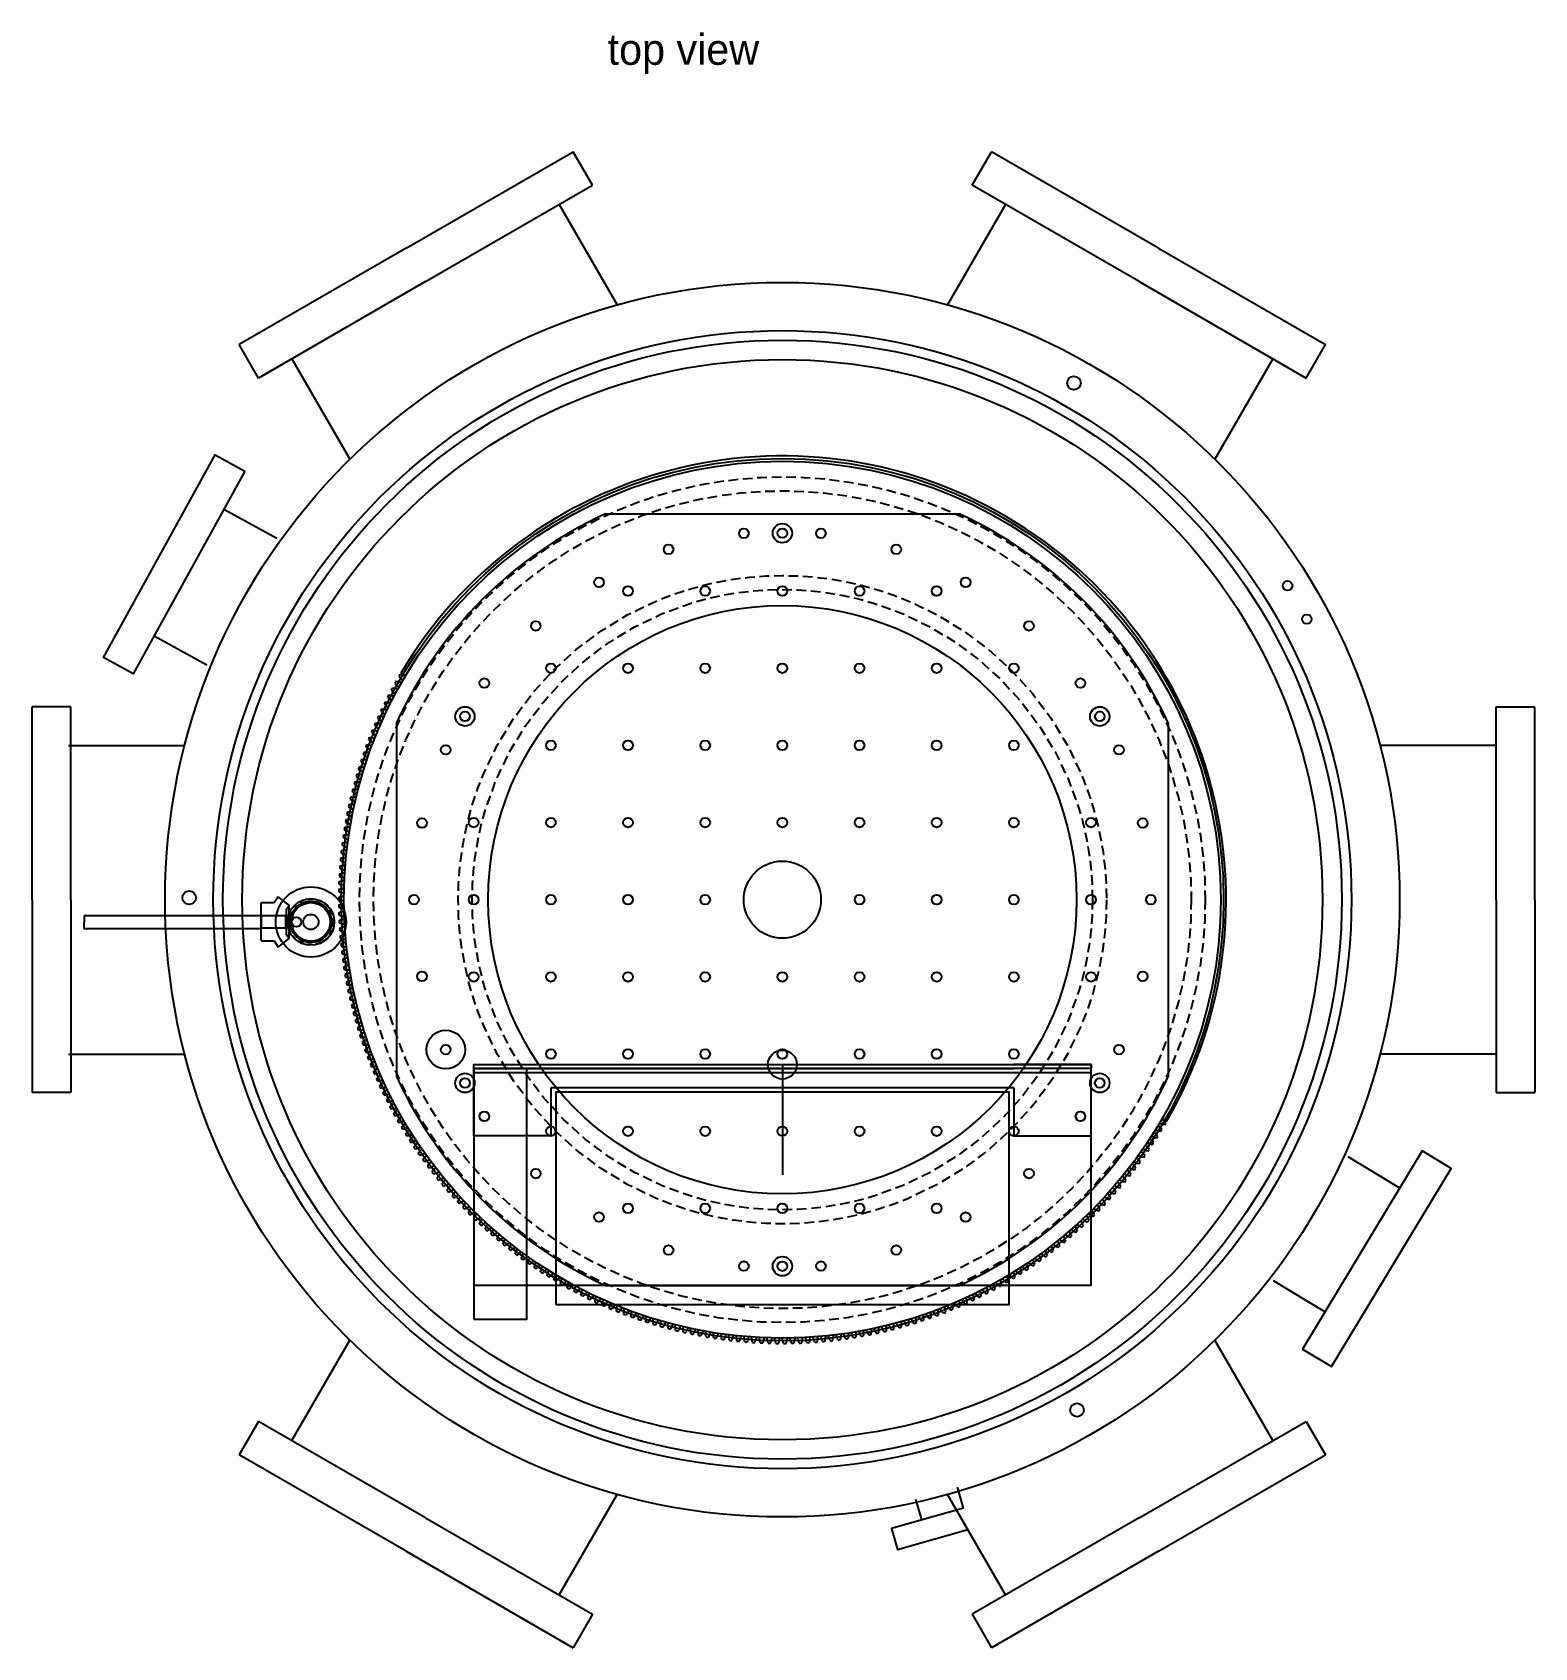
# Model space of a CAD drawing. Header units: inches. Extents: x -48 to 138, y -19 to 22.
# Drawn here: x 30.56 to 69.5, y -19.39 to 22.48 of the extents above; entities that cross this region are included whole.
import ezdxf

# ---------------------------------------------------------------- set-up
doc = ezdxf.new("R2010")
doc.units = ezdxf.units.IN
doc.header["$MEASUREMENT"] = 0
doc.linetypes.add('DASHED2', pattern=[0.375, 0.25, -0.125])
doc.linetypes.add('HIDDEN2', pattern=[0.1875, 0.125, -0.0625])

msp = doc.modelspace()

# ---------------------------------------------------------------- texts
at = {"color": 50, "insert": (45.47134, 22.43962), "char_height": 0.8, "width": 5.6578593, "attachment_point": 1}
msp.add_mtext('top view', dxfattribs=at)

# ---------------------------------------------------------------- blocks, each defined once
blk = doc.blocks.new('*U2')
at = {"color": 4}
blk.add_arc((-7.99, -8.151), 11.5, 45.4038, 45.7334, dxfattribs=at)
for points in [[(0.037, 0.084), (-0.004, 0.061), (-0.044, 0.036), (-0.084, 0.01)], [(0.084, 0.038), (0.061, -0.003), (0.037, -0.044), (0.012, -0.084)]]:
    blk.add_open_spline(points, degree=3, dxfattribs=at)
blk = doc.blocks.new('*U3')
at = {"color": 0, "linetype": 'ByBlock', "lineweight": -2, "transparency": 16777216}
for p, rotation in [((78.687, -95.994), 49.27374301674811), ((78.887, -95.979), 48.26815642456929), ((79.087, -95.967), 47.26256983239065), ((79.287, -95.959), 46.2569832402122), ((79.487, -95.954), 45.25139664803376), ((79.687, -95.953), 44.24581005585532), ((79.888, -95.956), 43.24022346367686), ((80.088, -95.961), 42.23463687149859), ((80.288, -95.971), 41.22905027932033), ((80.488, -95.984), 40.2234636871417), ((76.523, -96.39), 60.33519553071336), ((76.716, -96.337), 59.32960893853489), ((76.91, -96.287), 58.32402234635626), ((77.105, -96.241), 57.31843575417746), ((77.3, -96.198), 56.31284916199867), ((77.497, -96.158), 55.30726256982003), ((77.694, -96.122), 54.3016759776414), ((77.891, -96.089), 53.29608938546278), ((78.09, -96.06), 52.29050279328433), ((78.288, -96.035), 51.28491620110571), ((78.487, -96.013), 50.27932960892691), ((80.688, -96), 39.21787709496306), ((80.887, -96.02), 38.2122905027848), ((81.086, -96.044), 37.20670391060654), ((81.284, -96.071), 36.20111731842791), ((81.482, -96.101), 35.19553072624909), ((81.68, -96.135), 34.18994413407047), ((81.877, -96.172), 33.18435754189184), ((82.073, -96.213), 32.1787709497134), ((82.268, -96.257), 31.17318435753512), ((82.463, -96.305), 30.16759776535685), ((82.656, -96.356), 29.16201117317822), ((82.849, -96.41), 28.15642458099977), ((75.386, -96.78), 66.36871508378475), ((75.573, -96.706), 65.36312849160593), ((75.76, -96.637), 64.35754189942732), ((75.949, -96.57), 63.35195530724869), ((76.139, -96.507), 62.34636871507007), ((76.331, -96.447), 61.3407821228916), ((83.041, -96.468), 27.15083798882151), ((83.232, -96.529), 26.14525139664289), ((83.421, -96.594), 25.13966480446408), ((83.61, -96.662), 24.1340782122856), ((83.797, -96.733), 23.12849162010716), ((83.983, -96.807), 22.12290502792853), ((74.475, -97.194), 71.39664804467787), ((74.654, -97.105), 70.3910614524998), ((74.835, -97.019), 69.38547486032115), ((75.017, -96.936), 68.37988826814237), ((75.201, -96.856), 67.37430167596357), ((84.168, -96.885), 21.11731843574972), ((84.351, -96.966), 20.11173184357129), ((84.533, -97.05), 19.10614525139301), ((84.713, -97.137), 18.10055865921494), ((84.892, -97.228), 17.09497206703686), ((73.774, -97.582), 75.41899441339186), ((73.946, -97.481), 74.41340782121304), ((74.121, -97.382), 73.40782122903461), ((74.297, -97.287), 72.40223463685615), ((85.069, -97.321), 16.08938547485838), ((85.245, -97.418), 15.08379888267958), ((85.418, -97.517), 14.07821229050075), ((85.59, -97.62), 13.07262569832194), ((73.102, -98.019), 79.44134078210618), ((73.267, -97.905), 78.43575418992792), ((73.434, -97.795), 77.43016759774946), ((73.603, -97.687), 76.42458100557066), ((85.761, -97.726), 12.06703910614318), ((85.929, -97.835), 11.06145251396437), ((86.095, -97.946), 10.05586592178589), ((86.259, -98.061), 9.05027932960782), ((72.619, -98.376), 82.45810055864187), ((72.778, -98.254), 81.45251396646343), ((72.939, -98.135), 80.44692737428481), ((86.422, -98.178), 8.04469273742973), ((86.582, -98.299), 7.039106145251279), ((86.74, -98.422), 6.033519553072465), ((72.006, -98.892), 86.48044692735569), ((72.156, -98.759), 85.47486033517688), ((72.308, -98.629), 84.46927374299825), ((72.462, -98.501), 83.46368715082018), ((86.896, -98.547), 5.027932960893711), ((87.05, -98.676), 4.022346368714788), ((87.201, -98.807), 3.016759776536228), ((71.57, -99.306), 89.49720670389155), ((71.713, -99.165), 88.49162011171276), ((71.858, -99.027), 87.48603351953413), ((87.35, -98.941), 2.011173184357352), ((87.497, -99.077), 1.005586592178477), ((71.292, -99.594), 91.508379888249), ((71.43, -99.449), 90.50279329607037), ((70.895, -100.045), 94.52513966478506), ((71.025, -99.892), 93.51955307260626), ((71.157, -99.742), 92.51396648042747), ((70.522, -100.516), 97.54189944132077), ((70.643, -100.357), 96.53631284914194), ((70.768, -100.2), 95.53072625696352), ((70.287, -100.84), 99.55307262567749), ((70.403, -100.677), 98.54748603349903), ((69.956, -101.342), 102.5698324022139), ((70.063, -101.173), 101.5642458100351), ((70.174, -101.006), 100.5586592178563), ((69.751, -101.686), 104.5810055865708), ((69.852, -101.513), 103.5754189943924), ((69.466, -102.215), 107.5977653631067), ((69.557, -102.037), 106.5921787709282), ((69.653, -101.861), 105.5865921787496), ((69.291, -102.576), 109.6089385474638), ((69.377, -102.395), 108.6033519552851), ((69.129, -102.942), 111.6201117318208), ((69.208, -102.758), 110.6145251396422), ((68.911, -103.502), 114.636871508356), ((68.98, -103.314), 113.6312849161777), ((69.053, -103.128), 112.6256983239995), ((68.782, -103.881), 116.648044692713), ((68.845, -103.691), 115.6424581005344), ((68.666, -104.265), 118.6592178770709), ((68.722, -104.073), 117.6536312848919), ((68.564, -104.652), 120.6703910614278), ((68.613, -104.458), 119.6648044692495), ((68.476, -105.043), 122.681564245785), ((68.518, -104.847), 121.6759776536064), ((68.401, -105.437), 124.6927374301419), ((68.437, -105.24), 123.6871508379635), ((68.315, -106.032), 127.7094972066773), ((68.34, -105.833), 126.7039106144988), ((68.369, -105.635), 125.6983240223203), ((68.275, -106.43), 129.7206703910343), ((68.293, -106.231), 128.7150837988559), ((68.249, -106.83), 131.7318435753912), ((68.26, -106.63), 130.7262569832128), ((68.237, -107.23), 133.7430167597764), ((68.242, -107.03), 132.7374301675978), ((68.237, -107.431), 134.748603351955), ((68.24, -107.631), 135.7541899441338), ((68.246, -107.831), 136.7597765363123), ((68.256, -108.031), 137.7653631284909), ((68.269, -108.231), 138.7709497206694), ((68.286, -108.431), 139.7765363128478), ((68.307, -108.63), 140.7821229050263), ((68.331, -108.829), 141.7877094972045), ((68.358, -109.028), 142.7932960893831), ((68.389, -109.225), 143.7988826815618), ((68.423, -109.423), 144.8044692737402), ((68.461, -109.62), 145.8100558659189), ((68.502, -109.816), 146.8156424580975), ((68.547, -110.011), 147.8212290502761), ((68.595, -110.205), 148.8268156424546), ((68.647, -110.399), 149.832402234633), ((68.701, -110.592), 150.8379888268115), ((68.76, -110.783), 151.8435754189901), ((68.821, -110.974), 152.8491620111685), ((68.886, -111.163), 153.8547486033466), ((68.955, -111.352), 154.8603351955249), ((69.026, -111.539), 155.8659217877037), ((69.101, -111.725), 156.8715083798822), ((69.179, -111.909), 157.8770949720606), ((69.26, -112.092), 158.8826815642392), ((69.345, -112.274), 159.8882681564174), ((69.433, -112.454), 160.8938547485958), ((69.523, -112.632), 161.8994413407746), ((69.617, -112.809), 162.9050279329532), ((69.715, -112.985), 163.9106145251315), ((69.815, -113.158), 164.91620111731), ((69.918, -113.33), 165.9217877094884), ((70.024, -113.5), 166.9273743016669), ((70.133, -113.668), 167.9329608938456), ((70.245, -113.834), 168.9385474860243), ((70.36, -113.998), 169.9441340782028), ((70.478, -114.16), 170.9497206703814), ((70.598, -114.32), 171.9553072625602), ((70.722, -114.478), 172.9608938547385), ((70.848, -114.633), 173.9664804469171), ((70.977, -114.787), 174.9720670390959), ((71.108, -114.938), 175.9776536312746), ((71.243, -115.086), 176.9832402234532), ((71.379, -115.233), 177.988826815632), ((71.519, -115.377), 178.9944134078103), ((71.66, -115.518), 180)]:
    blk.add_blockref('*U2', p, dxfattribs=dict(at, rotation=rotation))
blk.add_blockref('*U2', (87.641, -99.216), dxfattribs=at)

# ---------------------------------------------------------------- linework, layer by layer
for p, q in [((40.25, 16.8875), (44.58013, 19.3875)), ((45.08013, 18.52147), (44.58013, 19.3875)), ((54.91987, 18.52147), (55.41987, 19.3875)), ((59.75, 16.8875), (55.41987, 19.3875)), ((40.75, 16.02147), (45.08013, 18.52147)), ((59.25, 16.02147), (54.91987, 18.52147)), ((44.2141, 18.02147), (45.71813, 15.41641)), ((55.7859, 18.02147), (54.28187, 15.41641)), ((55.7859, 18.02147), (54.28187, 15.41641)), ((40.25, 16.8875), (35.91987, 14.3875)), ((59.75, 16.8875), (64.08013, 14.3875)), ((40.75, 16.02147), (36.41987, 13.52147)), ((59.25, 16.02147), (63.58013, 13.52147)), ((36.41987, 13.52147), (35.91987, 14.3875)), ((63.58013, 13.52147), (64.08013, 14.3875)), ((37.2859, 14.02147), (38.78993, 11.41641)), ((62.7141, 14.02147), (61.21007, 11.41641)), ((62.7141, 14.02147), (61.21007, 11.41641)), ((35.52561, 10.12171), (36.89391, 9.36729)), ((33.85405, 8.90223), (33.85405, 8.90223)), ((33.71499, 6.83779), (35.08329, 6.08336)), ((30.55868, 0), (30.55868, 5)), ((31.55868, 5), (30.55868, 5)), ((31.55868, 0), (31.55868, 5)), ((68.5, 0), (68.5, 5)), ((68.5, 5), (69.5, 5)), ((69.5, 0), (69.5, 5)), ((31.5, 4), (34.50807, 4)), ((68.5, 4), (65.49193, 4)), ((68.5, 4), (65.49193, 4)), ((30.55868, 0), (30.55868, -5)), ((31.55868, 0), (31.55868, -5)), ((36.93517, 0.07525), (36.82848, -0.08479)), ((37.21431, -0.14483), (36.93517, 0.07525)), ((36.50053, -0.08479), (36.48084, -0.10448)), ((36.48084, -0.10448), (36.48084, -1.04936)), ((36.50053, -0.41944), (36.48084, -0.39975)), ((36.82848, -0.08479), (36.50053, -0.08479)), ((37.13045, -0.41944), (37.15013, -0.39975)), ((37.15013, -0.24129), (37.21431, -0.14483)), ((37.15013, -0.91255), (37.15013, -0.24129)), ((37.21431, -1.009), (37.21431, -0.14483)), ((68.5, 0), (68.5, -5)), ((69.5, 0), (69.5, -5)), ((36.48084, -0.75408), (36.50053, -0.7344)), ((37.13045, -0.41944), (36.50053, -0.41944)), ((36.50053, -0.7344), (36.50053, -0.41944)), ((37.13045, -0.7344), (36.50053, -0.7344)), ((37.13045, -0.7344), (37.13045, -0.41944)), ((37.15013, -0.75408), (37.13045, -0.7344)), ((36.48084, -1.04936), (36.50053, -1.06904)), ((36.50053, -1.06904), (36.82848, -1.06904)), ((36.82848, -1.06904), (36.93517, -1.22908)), ((36.93517, -1.22908), (37.21431, -1.009)), ((37.21431, -1.009), (37.15013, -0.91255)), ((31.5, -4), (34.50807, -4)), ((68.5, -4), (65.49193, -4)), ((68.5, -4), (65.49193, -4)), ((31.55868, -5), (30.55868, -5)), ((68.5, -5), (69.5, -5)), ((66.00285, -7.47433), (64.66535, -6.66656)), ((64.06421, -10.68434), (62.7267, -9.87657)), ((37.2859, -14.02147), (38.78993, -11.41641)), ((62.7141, -14.02147), (61.21007, -11.41641)), ((36.41987, -13.52147), (35.91987, -14.3875)), ((40.75, -16.02147), (36.41987, -13.52147)), ((59.25, -16.02147), (63.58013, -13.52147)), ((63.58013, -13.52147), (64.08013, -14.3875)), ((40.25, -16.8875), (35.91987, -14.3875)), ((59.75, -16.8875), (64.08013, -14.3875)), ((44.2141, -18.02147), (45.71813, -15.41641)), ((55.7859, -18.02147), (54.28187, -15.41641)), ((54.69583, -15.76876), (54.54212, -15.22767)), ((53.61364, -16.07618), (53.45993, -15.53509)), ((40.75, -16.02147), (45.08013, -18.52147)), ((59.25, -16.02147), (54.91987, -18.52147)), ((40.25, -16.8875), (44.58013, -19.3875)), ((59.75, -16.8875), (55.41987, -19.3875)), ((45.08013, -18.52147), (44.58013, -19.3875)), ((54.91987, -18.52147), (55.41987, -19.3875))]:
    msp.add_line(p, q)
at = {"color": 3}
for p, q in [((45.41742, 10), (54.58258, 10)), ((40, 4.58258), (40, -4.58258)), ((60, 4.58258), (60, -4.58258)), ((45.41742, -10), (54.58258, -10))]:
    msp.add_line(p, q, dxfattribs=at)
at = {"color": 4}
for p, q in [((40.22811, 5.79896), (40.11029, 5.86888)), ((59.84006, -5.68251), (59.9587, -5.75102))]:
    msp.add_line(p, q, dxfattribs=at)
at = {"color": 7}
for p, q in [((31.90598, -0.41944), (31.89349, -0.75408)), ((36.48084, -0.75408), (31.89349, -0.75408)), ((36.50053, -0.41944), (31.90598, -0.41944))]:
    msp.add_line(p, q, dxfattribs=at)
at = {"color": 50}
msp.add_line((50, -4.27335), (50, -7.12742), dxfattribs=at)
for points in [[(36.0688, 11.10689), (33.1718, 5.85261), (32.40555, 6.27509), (35.30255, 11.52937)], [(66.58445, -6.51133), (63.48261, -11.64734), (64.23161, -12.09969), (67.33345, -6.96368)]]:
    msp.add_lwpolyline(points, close=True)
for points in [[(42, -4.27335), (58, -4.27335), (58, -4.37335), (42, -4.37335)], [(42, -10.87335), (43.375, -10.87335), (43.375, -4.37335), (42, -4.37335)], [(42, -9.98835), (58, -9.98835), (58, -4.48835), (42, -4.48835)], [(44.125, -10.48835), (55.875, -10.48835), (55.875, -4.98835), (44.125, -4.98835)]]:
    msp.add_lwpolyline(points, close=True, dxfattribs=at)
for points in [[(44, -4.87335), (44, -6.12335), (42, -6.12335), (42, -4.27335), (44, -4.27335)], [(42, -4.87335), (42, -4.37335), (56, -4.37335)], [(56, -4.87335), (56, -6.12335), (58, -6.12335), (58, -4.27335), (56, -4.27335)], [(56, -4.87335), (44, -4.87335)]]:
    msp.add_lwpolyline(points, dxfattribs=at)
msp.add_lwpolyline([(54.69583, -15.76876), (52.83207, -16.29821), (52.98578, -16.8393), (54.805, -16.32251)])
for centre, radius in [((50, 0), 16), ((50, 0), 14.75), ((50, 0), 14.5), ((50, 0), 14), ((57.5569, 13.39204), 0.175), ((63.09418, 8.13728), 0.125), ((63.59418, 7.27125), 0.125), ((34.62505, 0.05106), 0.175), ((37.78005, -0.57692), 0.91023), ((37.78005, -0.57692), 0.60531), ((37.78005, -0.57692), 0.53878), ((37.78005, -0.57692), 0.5), ((37.78005, -0.57692), 0.19685), ((57.6375, -13.22854), 0.175)]:
    msp.add_circle(centre, radius)
at = {"color": 4}
for centre, radius in [((50, 0), 11.43645), ((50, 0), 11.363), ((50, 9.5), 0.25), ((49.00175, 9.49768), 0.125), ((50.99825, 9.49768), 0.125), ((47.04889, 9.08259), 0.125), ((52.95111, 9.08259), 0.125), ((45.25, 8.22724), 0.125), ((54.75, 8.22724), 0.125), ((50, 0), 7.625), ((43.6098, 7.09703), 0.125), ((56.3902, 7.09703), 0.125), ((42.27389, 5.61335), 0.125), ((57.72611, 5.61335), 0.125), ((41.77276, 4.75), 0.25), ((58.22724, 4.75), 0.25), ((41.27564, 3.88433), 0.125), ((58.72436, 3.88433), 0.125), ((40.65869, 1.98556), 0.125), ((59.34131, 1.98556), 0.125), ((40.45, 0), 0.125), ((59.55, 0), 0.125), ((40.65869, -1.98556), 0.125), ((59.34131, -1.98556), 0.125), ((41.27564, -3.88433), 0.125), ((58.72436, -3.88433), 0.125), ((41.77276, -4.75), 0.25), ((58.22724, -4.75), 0.25), ((42.27389, -5.61335), 0.125), ((57.72611, -5.61335), 0.125), ((43.6098, -7.09703), 0.125), ((56.3902, -7.09703), 0.125), ((45.25, -8.22724), 0.125), ((54.75, -8.22724), 0.125), ((47.04889, -9.08259), 0.125), ((52.95111, -9.08259), 0.125), ((49.00175, -9.49768), 0.125), ((50, -9.5), 0.25), ((50.99825, -9.49768), 0.125)]:
    msp.add_circle(centre, radius, dxfattribs=at)
at = {"color": 4, "linetype": 'DASHED2'}
for radius in [10.9601, 10.59791, 8.4021, 8.0399]:
    msp.add_circle((50, 0), radius, dxfattribs=at)
at = {"color": 3}
for centre, radius in [((50, 9.5), 0.125), ((46, 8), 0.125), ((48, 8), 0.125), ((50, 8), 0.125), ((52, 8), 0.125), ((54, 8), 0.125), ((44, 6), 0.125), ((46, 6), 0.125), ((48, 6), 0.125), ((50, 6), 0.125), ((52, 6), 0.125), ((54, 6), 0.125), ((56, 6), 0.125), ((41.77276, 4.75), 0.125), ((58.22724, 4.75), 0.125), ((44, 4), 0.125), ((46, 4), 0.125), ((48, 4), 0.125), ((50, 4), 0.125), ((52, 4), 0.125), ((54, 4), 0.125), ((56, 4), 0.125), ((42, 2), 0.125), ((44, 2), 0.125), ((46, 2), 0.125), ((48, 2), 0.125), ((50, 2), 0.125), ((52, 2), 0.125), ((54, 2), 0.125), ((56, 2), 0.125), ((58, 2), 0.125), ((50, 0), 1), ((42, 0), 0.125), ((44, 0), 0.125), ((46, 0), 0.125), ((48, 0), 0.125), ((52, 0), 0.125), ((54, 0), 0.125), ((56, 0), 0.125), ((58, 0), 0.125), ((37.40505, -0.57692), 0.125), ((42, -2), 0.125), ((44, -2), 0.125), ((46, -2), 0.125), ((48, -2), 0.125), ((50, -2), 0.125), ((52, -2), 0.125), ((54, -2), 0.125), ((56, -2), 0.125), ((58, -2), 0.125), ((44, -4), 0.125), ((46, -4), 0.125), ((48, -4), 0.125), ((50, -4), 0.125), ((52, -4), 0.125), ((54, -4), 0.125), ((56, -4), 0.125), ((41.77276, -4.75), 0.125), ((58.22724, -4.75), 0.125), ((44, -6), 0.125), ((46, -6), 0.125), ((48, -6), 0.125), ((50, -6), 0.125), ((52, -6), 0.125), ((54, -6), 0.125), ((56, -6), 0.125), ((46, -8), 0.125), ((48, -8), 0.125), ((50, -8), 0.125), ((52, -8), 0.125), ((54, -8), 0.125), ((50, -9.5), 0.125)]:
    msp.add_circle(centre, radius, dxfattribs=at)
at = {"linetype": 'HIDDEN2'}
msp.add_circle((37.78005, -0.57692), 0.59055, dxfattribs=at)
at = {"color": 50}
for centre, radius in [((41.27564, -3.88433), 0.5), ((50, -4.27335), 0.375)]:
    msp.add_circle(centre, radius, dxfattribs=at)
at = {"color": 4}
msp.add_arc((50, 0), 11.5, 329.994124, 149.313719, dxfattribs=at)
at = {"color": 3}
for start, end in [(114.619977, 155.380023), (24.619977, 65.380023), (204.619977, 245.380023), (294.619977, 335.380023)]:
    msp.add_arc((50, 0), 11, start, end, dxfattribs=at)

# ---------------------------------------------------------------- block references
at = {"color": 4, "rotation": 104.0853014914152}
msp.add_blockref('*U3', (-34.75489, -103.3856), dxfattribs=at)

msp.set_redraw_order([(e.dxf.handle, doc.entitydb.next_handle()) for e in msp.query("TEXT MTEXT ATTDEF DIMENSION ARC_DIMENSION")])  # texts and dimensions are drawn at this point

doc.saveas('drawing.dxf')
